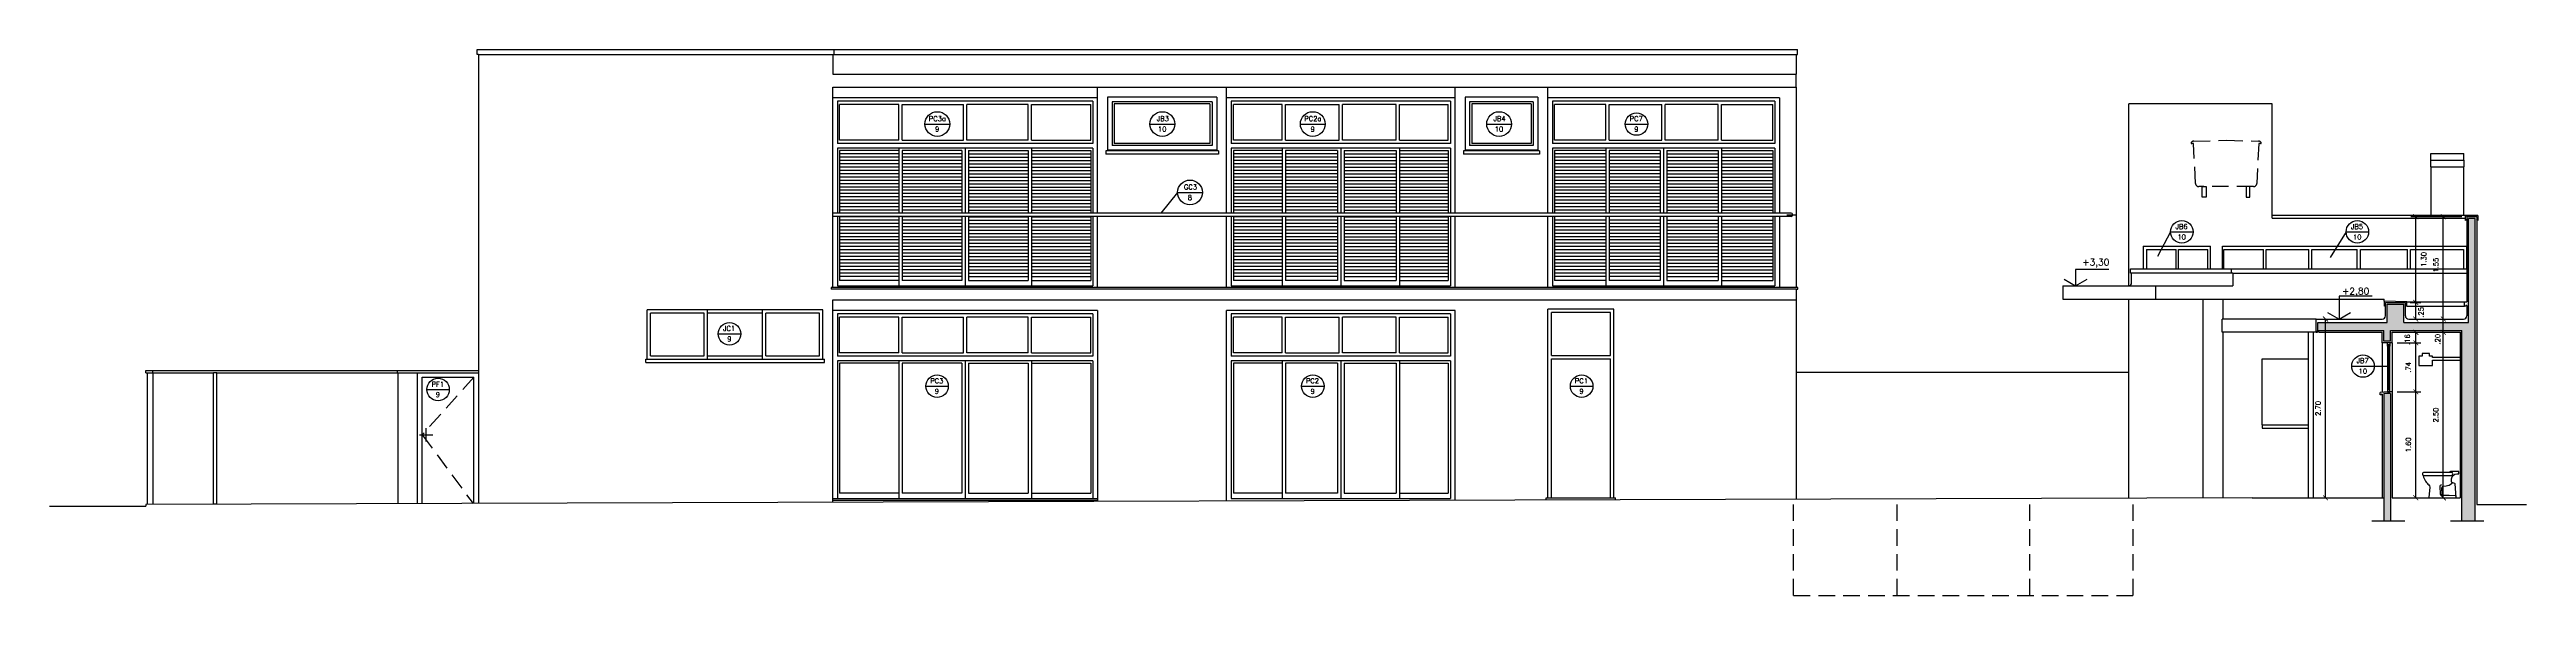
# Model space of a CAD drawing. Header units: millimetres. Extents: x 681.3 to 771.6, y 146.7 to 157.9.
# Drawn here: x 734.21 to 771.62, y 146.7 to 154.94 of the extents above; entities that cross this region are included whole.
import ezdxf

# ---------------------------------------------------------------- set-up
doc = ezdxf.new("R2010")
doc.units = ezdxf.units.MM
doc.linetypes.add('DASHDOT', pattern=[1, 0.5, -0.25, 0, -0.25])
doc.linetypes.add('HIDDEN', pattern=[0.375, 0.25, -0.125])
for name, color, linetype in [('ALV', 5, 'Continuous'), ('CAIX', 2, 'Continuous'), ('CAIXN', 7, 'Continuous'), ('COTAS', 1, 'Continuous'), ('LPROJ', 7, 'HIDDEN'), ('LVISTA01', 8, 'Continuous'), ('LVISTA02', 1, 'Continuous'), ('LVISTA03', 4, 'Continuous'), ('NOTAS', 2, 'Continuous'), ('PEÇAS', 7, 'Continuous'), ('PEÇAS50', 8, 'Continuous'), ('REVEST', 2, 'Continuous'), ('SOLID', 8, 'Continuous')]:
    doc.layers.add(name, color=color, linetype=linetype)
doc.styles.add('60-50', font='romans.shx', dxfattribs={"height": 0.075})
doc.styles.add('80-50', font='romans.shx', dxfattribs={"height": 0.1})
doc.dimstyles.new('50', dxfattribs={"dimtxt": 0.1, "dimasz": 2.5, "dimexe": 1.25, "dimexo": 0.625, "dimgap": 0.075, "dimtad": 1, "dimzin": 0, "dimdsep": 46, "dimtxsty": '60-50', "dimcen": 2.5, "dimclrt": 3, "dimadec": 0, "dimazin": 0, "dimtfac": 1, "dimtmove": 0, "dimatfit": 3, "dimfxl": 1, "dimarcsym": 0})

# ---------------------------------------------------------------- blocks, each defined once
blk = doc.blocks.new('_ARCHTICK')
at = {"color": 0, "linetype": 'ByBlock', "const_width": 0.15}
blk.add_lwpolyline([(-0.5, -0.5), (0.5, 0.5)], dxfattribs=at)
blk = doc.blocks.new('*D12')
at = {"color": 0, "linetype": 'ByBlock'}
for p, q in [((769.673, 149.773), (770.028, 149.773)), ((769.953, 148.173), (769.953, 149.773))]:
    blk.add_line(p, q, dxfattribs=at)
at = {"layer": 'DEFPOINTS', "color": 0, "linetype": 'ByBlock'}
for p in [(769.598, 149.773), (769.953, 149.773), (769.953, 148.173)]:
    blk.add_point(p, dxfattribs=at)
at = {"color": 0, "linetype": 'ByBlock', "xscale": 0.075, "yscale": 0.075, "zscale": 0.075}
for p, rotation in [((769.953, 149.773), 90), ((769.953, 148.173), 270)]:
    blk.add_blockref('_ARCHTICK', p, dxfattribs=dict(at, rotation=rotation))
at = {"color": 3, "linetype": 'ByBlock', "insert": (769.841, 148.973), "char_height": 0.075, "attachment_point": 5, "rotation": 90, "style": '60-50'}
blk.add_mtext('1.60', dxfattribs=at)
blk = doc.blocks.new('*D13')
at = {"color": 0, "linetype": 'ByBlock'}
for p, q in [((769.673, 150.513), (770.028, 150.513)), ((769.953, 149.773), (769.953, 150.513))]:
    blk.add_line(p, q, dxfattribs=at)
at = {"layer": 'DEFPOINTS', "color": 0, "linetype": 'ByBlock'}
for p in [(769.598, 150.513), (769.953, 150.513), (769.598, 149.773)]:
    blk.add_point(p, dxfattribs=at)
at = {"color": 0, "linetype": 'ByBlock', "xscale": 0.075, "yscale": 0.075, "zscale": 0.075}
for p, rotation in [((769.953, 150.513), 90), ((769.953, 149.773), 270)]:
    blk.add_blockref('_ARCHTICK', p, dxfattribs=dict(at, rotation=rotation))
at = {"color": 3, "linetype": 'ByBlock', "insert": (769.841, 150.143), "char_height": 0.075, "attachment_point": 5, "rotation": 90, "style": '60-50'}
blk.add_mtext('.74', dxfattribs=at)
blk = doc.blocks.new('*D14')
at = {"color": 0, "linetype": 'ByBlock'}
blk.add_line((769.953, 150.513), (769.953, 150.673), dxfattribs=at)
at = {"layer": 'DEFPOINTS', "color": 0, "linetype": 'ByBlock'}
for p in [(769.598, 150.513), (769.953, 150.673), (769.953, 150.673)]:
    blk.add_point(p, dxfattribs=at)
at = {"color": 0, "linetype": 'ByBlock', "xscale": 0.075, "yscale": 0.075, "zscale": 0.075}
for p, rotation in [((769.953, 150.673), 90), ((769.953, 150.513), 270)]:
    blk.add_blockref('_ARCHTICK', p, dxfattribs=dict(at, rotation=rotation))
at = {"color": 3, "linetype": 'ByBlock', "insert": (769.826, 150.563), "char_height": 0.075, "attachment_point": 5, "rotation": 90, "style": '60-50'}
blk.add_mtext('.16', dxfattribs=at)
blk = doc.blocks.new('*D15')
at = {"color": 0, "linetype": 'ByBlock'}
for p, q in [((769.871, 151.123), (770.028, 151.123)), ((769.953, 150.873), (769.953, 151.123))]:
    blk.add_line(p, q, dxfattribs=at)
at = {"layer": 'DEFPOINTS', "color": 0, "linetype": 'ByBlock'}
for p in [(769.796, 151.123), (769.953, 151.123), (769.953, 150.873)]:
    blk.add_point(p, dxfattribs=at)
at = {"color": 0, "linetype": 'ByBlock', "xscale": 0.075, "yscale": 0.075, "zscale": 0.075}
for p, rotation in [((769.953, 151.123), 90), ((769.953, 150.873), 270)]:
    blk.add_blockref('_ARCHTICK', p, dxfattribs=dict(at, rotation=rotation))
at = {"color": 3, "linetype": 'ByBlock', "insert": (770.032, 150.974), "char_height": 0.075, "attachment_point": 5, "rotation": 90, "style": '60-50'}
blk.add_mtext('.25', dxfattribs=at)
blk = doc.blocks.new('*D16')
at = {"color": 0, "linetype": 'ByBlock'}
for p, q in [((770.648, 152.418), (769.878, 152.418)), ((769.953, 151.123), (769.953, 152.418))]:
    blk.add_line(p, q, dxfattribs=at)
at = {"layer": 'DEFPOINTS', "color": 0, "linetype": 'ByBlock'}
for p in [(769.953, 152.418), (770.723, 152.418), (769.796, 151.123)]:
    blk.add_point(p, dxfattribs=at)
at = {"color": 0, "linetype": 'ByBlock', "xscale": 0.075, "yscale": 0.075, "zscale": 0.075}
for p, rotation in [((769.953, 152.418), 90), ((769.953, 151.123), 270)]:
    blk.add_blockref('_ARCHTICK', p, dxfattribs=dict(at, rotation=rotation))
at = {"color": 3, "linetype": 'ByBlock', "insert": (770.074, 151.773), "char_height": 0.075, "attachment_point": 5, "rotation": 90, "style": '60-50'}
blk.add_mtext('1.30', dxfattribs=at)
blk = doc.blocks.new('*D17')
at = {"color": 0, "linetype": 'ByBlock'}
blk.add_line((770.369, 148.173), (770.369, 150.673), dxfattribs=at)
at = {"layer": 'DEFPOINTS', "color": 0, "linetype": 'ByBlock'}
for p in [(770.369, 150.673), (770.369, 150.673), (770.369, 148.173)]:
    blk.add_point(p, dxfattribs=at)
at = {"color": 0, "linetype": 'ByBlock', "xscale": 0.075, "yscale": 0.075, "zscale": 0.075}
for p, rotation in [((770.369, 150.673), 90), ((770.369, 148.173), 270)]:
    blk.add_blockref('_ARCHTICK', p, dxfattribs=dict(at, rotation=rotation))
at = {"color": 3, "linetype": 'ByBlock', "insert": (770.256, 149.423), "char_height": 0.075, "attachment_point": 5, "rotation": 90, "style": '60-50'}
blk.add_mtext('2.50', dxfattribs=at)
blk = doc.blocks.new('*D18')
at = {"color": 0, "linetype": 'ByBlock'}
for p, q in [((770.648, 152.418), (770.294, 152.418)), ((770.369, 150.873), (770.369, 152.418))]:
    blk.add_line(p, q, dxfattribs=at)
at = {"layer": 'DEFPOINTS', "color": 0, "linetype": 'ByBlock'}
for p in [(770.369, 152.418), (770.723, 152.418), (770.369, 150.873)]:
    blk.add_point(p, dxfattribs=at)
at = {"color": 0, "linetype": 'ByBlock', "xscale": 0.075, "yscale": 0.075, "zscale": 0.075}
for p, rotation in [((770.369, 152.418), 90), ((770.369, 150.873), 270)]:
    blk.add_blockref('_ARCHTICK', p, dxfattribs=dict(at, rotation=rotation))
at = {"color": 3, "linetype": 'ByBlock', "insert": (770.256, 151.687), "char_height": 0.075, "attachment_point": 5, "rotation": 90, "style": '60-50'}
blk.add_mtext('1.55', dxfattribs=at)
blk = doc.blocks.new('*D19')
at = {"color": 0, "linetype": 'ByBlock'}
blk.add_line((770.369, 150.673), (770.369, 150.873), dxfattribs=at)
at = {"layer": 'DEFPOINTS', "color": 0, "linetype": 'ByBlock'}
for p in [(770.369, 150.873), (770.369, 150.873), (770.369, 150.673)]:
    blk.add_point(p, dxfattribs=at)
at = {"color": 0, "linetype": 'ByBlock', "xscale": 0.075, "yscale": 0.075, "zscale": 0.075}
for p, rotation in [((770.369, 150.873), 90), ((770.369, 150.673), 270)]:
    blk.add_blockref('_ARCHTICK', p, dxfattribs=dict(at, rotation=rotation))
at = {"color": 3, "linetype": 'ByBlock', "insert": (770.284, 150.568), "char_height": 0.075, "attachment_point": 5, "rotation": 90, "style": '60-50'}
blk.add_mtext('.20', dxfattribs=at)
blk = doc.blocks.new('*D20')
at = {"color": 0, "linetype": 'ByBlock'}
blk.add_line((768.59, 148.173), (768.59, 150.873), dxfattribs=at)
at = {"layer": 'DEFPOINTS', "color": 0, "linetype": 'ByBlock'}
for p in [(768.59, 150.873), (768.59, 150.873), (768.59, 148.173)]:
    blk.add_point(p, dxfattribs=at)
at = {"color": 0, "linetype": 'ByBlock', "xscale": 0.075, "yscale": 0.075, "zscale": 0.075}
for p, rotation in [((768.59, 150.873), 90), ((768.59, 148.173), 270)]:
    blk.add_blockref('_ARCHTICK', p, dxfattribs=dict(at, rotation=rotation))
at = {"color": 3, "linetype": 'ByBlock', "insert": (768.478, 149.523), "char_height": 0.075, "attachment_point": 5, "rotation": 90, "style": '60-50'}
blk.add_mtext('2.70', dxfattribs=at)

msp = doc.modelspace()

# ---------------------------------------------------------------- hatches: boundary and pattern name
at = {"layer": 'SOLID'}
h = msp.add_hatch(color=256, dxfattribs=at)
h.paths.add_polyline_path([(770.848, 152.393), (770.748, 152.393), (770.748, 150.823), (769.771, 150.823), (769.771, 151.098), (769.521, 151.098), (769.521, 150.823), (768.476, 150.823), (768.476, 150.698), (769.473, 150.698), (769.473, 150.538), (769.573, 150.538), (769.573, 150.698), (770.648, 150.698), (770.648, 147.823), (770.848, 147.823)])
h.paths.add_polyline_path([(769.573, 149.748), (769.473, 149.748), (769.473, 147.823), (769.573, 147.823)], flags=17)

# ---------------------------------------------------------------- linework, layer by layer
at = {"layer": 'ALV'}
for p, q in [((770.748, 150.823), (770.748, 152.393)), ((770.848, 152.393), (770.748, 152.393)), ((770.848, 147.823), (770.848, 152.393)), ((768.476, 150.823), (769.521, 150.823)), ((768.476, 150.698), (768.476, 150.823)), ((769.521, 150.823), (769.521, 151.098)), ((769.521, 151.098), (769.771, 151.098)), ((769.771, 150.823), (769.771, 151.098)), ((769.771, 150.823), (770.748, 150.823)), ((768.476, 150.698), (769.473, 150.698)), ((769.473, 150.538), (769.473, 150.698)), ((769.573, 150.538), (769.473, 150.538)), ((769.573, 150.698), (770.648, 150.698)), ((769.573, 150.538), (769.573, 150.698)), ((770.648, 147.823), (770.648, 150.698)), ((769.573, 149.748), (769.473, 149.748)), ((769.473, 149.748), (769.473, 147.823)), ((769.573, 149.748), (769.573, 147.823))]:
    msp.add_line(p, q, dxfattribs=at)
at = {"layer": 'CAIX'}
for p, q in [((769.525, 150.463), (769.525, 150.513)), ((769.535, 150.463), (769.525, 150.463)), ((769.535, 150.483), (769.535, 150.463)), ((769.55, 150.483), (769.535, 150.483)), ((769.535, 150.463), (769.535, 149.823)), ((769.55, 150.463), (769.55, 150.483)), ((769.55, 150.463), (769.55, 149.823)), ((769.56, 150.463), (769.55, 150.463)), ((769.56, 150.513), (769.56, 150.463)), ((736.693, 148.083), (736.693, 150.063)), ((736.743, 150.063), (736.693, 150.063)), ((736.743, 148.083), (736.743, 150.063)), ((736.693, 148.083), (736.743, 148.083))]:
    msp.add_line(p, q, dxfattribs=at)
for points in [[(770.723, 152.383), (770.703, 152.363), (770.703, 152.428), (770.893, 152.438), (770.893, 152.363), (770.873, 152.383)], [(769.796, 151.088), (769.816, 151.068), (769.816, 151.133), (769.476, 151.143), (769.476, 151.068), (769.496, 151.088)]]:
    msp.add_lwpolyline(points, dxfattribs=at)
msp.add_lwpolyline([(769.535, 149.803), (769.535, 149.823), (769.525, 149.823), (769.525, 149.773), (769.56, 149.773), (769.56, 149.823), (769.55, 149.823), (769.55, 149.803)], close=True, dxfattribs=at)
at = {"layer": 'CAIXN', "color": 8, "ltscale": 0.5}
for p, q in [((747.436, 153.818), (747.81, 153.818)), ((750.834, 153.818), (751.208, 153.818)), ((753.107, 153.818), (753.481, 153.818)), ((755.921, 153.818), (756.295, 153.818)), ((758.013, 153.818), (758.353, 153.818)), ((751.252, 152.785), (750.998, 152.473)), ((751.252, 152.785), (751.626, 152.785)), ((766.249, 152.189), (766.05, 151.819)), ((766.249, 152.189), (766.589, 152.189)), ((768.901, 152.189), (768.658, 151.805)), ((768.901, 152.189), (769.241, 152.189)), ((744.313, 150.65), (744.653, 150.65)), ((768.986, 150.163), (769.535, 150.163)), ((739.912, 149.809), (740.252, 149.809)), ((747.449, 149.859), (747.789, 149.859)), ((753.124, 149.859), (753.464, 149.859)), ((757.185, 149.859), (757.525, 149.859))]:
    msp.add_line(p, q, dxfattribs=at)
for centre, radius in [((747.623, 153.818), 0.187), ((751.021, 153.818), 0.187), ((753.294, 153.818), 0.187), ((756.108, 153.818), 0.187), ((758.183, 153.818), 0.17), ((751.439, 152.785), 0.187), ((766.419, 152.189), 0.17), ((769.071, 152.189), 0.17), ((744.483, 150.65), 0.17), ((747.619, 149.859), 0.17), ((753.294, 149.859), 0.17), ((757.355, 149.859), 0.17), ((769.156, 150.163), 0.17), ((740.082, 149.809), 0.17)]:
    msp.add_circle(centre, radius, dxfattribs=at)
at = {"layer": 'LPROJ'}
for p, q in [((740.623, 149.993), (739.843, 149.123)), ((739.843, 149.123), (740.611, 148.089)), ((760.557, 146.698), (760.557, 148.152)), ((762.122, 146.698), (762.122, 148.156)), ((764.122, 146.698), (764.122, 148.163)), ((765.686, 146.698), (765.686, 148.168)), ((760.557, 146.698), (765.686, 146.698))]:
    msp.add_line(p, q, dxfattribs=at)
msp.add_lwpolyline([(767.579, 153.559, -0.191457), (767.613, 153.545), (767.617, 153.54, -0.668179), (767.61, 153.523), (767.582, 153.523), (767.552, 152.921, -0.399656), (767.502, 152.873), (766.677, 152.873, -0.399656), (766.627, 152.921), (766.597, 153.523), (766.569, 153.523, -0.668179), (766.562, 153.54), (766.566, 153.545, -0.191457), (766.6, 153.559), (767.088, 153.573, -0.014365), (767.091, 153.573)], format="xyb", close=True, dxfattribs=at)
for points in [[(766.729, 152.873), (766.789, 152.873), (766.789, 152.713), (766.729, 152.713)], [(767.389, 152.873), (767.389, 152.713), (767.449, 152.713), (767.449, 152.873)]]:
    msp.add_lwpolyline(points, close=True, dxfattribs=at)
at = {"layer": 'LVISTA01'}
for p, q in [((750.043, 154.213), (746.043, 154.213)), ((746.113, 154.163), (746.113, 153.523)), ((749.973, 154.163), (746.113, 154.163)), ((749.973, 154.163), (749.973, 153.523)), ((750.263, 154.153), (750.263, 153.493)), ((751.772, 154.153), (750.263, 154.153)), ((751.772, 154.153), (751.772, 153.493)), ((755.443, 154.213), (751.993, 154.213)), ((752.063, 154.163), (752.063, 153.523)), ((755.373, 154.163), (752.063, 154.163)), ((755.373, 154.163), (755.373, 153.523)), ((755.663, 154.153), (755.663, 153.493)), ((756.622, 154.153), (755.663, 154.153)), ((756.622, 154.153), (756.622, 153.493)), ((760.343, 154.213), (756.843, 154.213)), ((756.913, 154.163), (756.913, 153.523)), ((760.273, 154.163), (756.913, 154.163)), ((760.273, 154.163), (760.273, 153.523)), ((760.343, 154.213), (760.343, 152.473)), ((747.043, 154.113), (746.145, 154.113)), ((746.145, 153.573), (746.145, 154.113)), ((747.043, 153.573), (747.043, 154.113)), ((747.093, 153.573), (747.093, 154.113)), ((747.093, 154.113), (748.018, 154.113)), ((748.018, 153.573), (748.018, 154.113)), ((748.993, 154.113), (748.068, 154.113)), ((748.068, 153.573), (748.068, 154.113)), ((748.993, 153.573), (748.993, 154.113)), ((749.043, 154.113), (749.94, 154.113)), ((749.043, 153.573), (749.043, 154.113)), ((749.94, 153.573), (749.94, 154.113)), ((750.295, 154.121), (750.295, 153.526)), ((751.74, 154.121), (750.295, 154.121)), ((751.74, 154.121), (751.74, 153.526)), ((752.83, 154.113), (752.095, 154.113)), ((752.095, 153.573), (752.095, 154.113)), ((752.83, 153.573), (752.83, 154.113)), ((752.88, 153.573), (752.88, 154.113)), ((752.88, 154.113), (753.693, 154.113)), ((753.693, 153.573), (753.693, 154.113)), ((754.555, 154.113), (753.743, 154.113)), ((753.743, 153.573), (753.743, 154.113)), ((754.555, 153.573), (754.555, 154.113)), ((754.605, 154.113), (755.34, 154.113)), ((754.605, 153.573), (754.605, 154.113)), ((755.34, 153.573), (755.34, 154.113)), ((755.695, 154.121), (755.695, 153.526)), ((756.59, 154.121), (755.695, 154.121)), ((756.59, 154.121), (756.59, 153.526)), ((757.718, 154.113), (756.945, 154.113)), ((756.945, 153.573), (756.945, 154.113)), ((757.718, 153.573), (757.718, 154.113)), ((757.768, 153.573), (757.768, 154.113)), ((757.768, 154.113), (758.568, 154.113)), ((758.568, 153.573), (758.568, 154.113)), ((759.418, 154.113), (758.618, 154.113)), ((758.618, 153.573), (758.618, 154.113)), ((759.418, 153.573), (759.418, 154.113)), ((759.468, 154.113), (760.24, 154.113)), ((759.468, 153.573), (759.468, 154.113)), ((760.24, 153.573), (760.24, 154.113)), ((749.973, 153.523), (746.113, 153.523)), ((749.973, 153.453), (746.113, 153.453)), ((746.113, 153.453), (746.113, 152.473)), ((747.043, 153.573), (746.145, 153.573)), ((746.145, 153.417), (746.145, 152.473)), ((747.043, 153.417), (746.145, 153.417)), ((747.043, 153.453), (747.043, 152.473)), ((747.093, 153.573), (748.018, 153.573)), ((747.993, 153.417), (747.093, 153.417)), ((747.093, 153.417), (747.093, 152.473)), ((747.993, 153.417), (747.993, 152.473)), ((748.043, 153.453), (748.043, 152.473)), ((748.993, 153.573), (748.068, 153.573)), ((748.093, 153.417), (748.993, 153.417)), ((748.093, 153.417), (748.093, 152.473)), ((748.993, 153.417), (748.993, 152.473)), ((749.043, 153.573), (749.94, 153.573)), ((749.043, 153.453), (749.043, 152.473)), ((749.043, 153.417), (749.94, 153.417)), ((749.94, 153.417), (749.94, 152.473)), ((749.973, 153.453), (749.973, 152.473)), ((751.772, 153.493), (750.263, 153.493)), ((751.74, 153.526), (750.295, 153.526)), ((755.373, 153.523), (752.063, 153.523)), ((755.373, 153.453), (752.063, 153.453)), ((752.063, 153.453), (752.063, 152.473)), ((752.83, 153.573), (752.095, 153.573)), ((752.095, 153.417), (752.095, 152.473)), ((752.83, 153.417), (752.095, 153.417)), ((752.83, 153.453), (752.83, 152.473)), ((752.88, 153.573), (753.693, 153.573)), ((753.668, 153.417), (752.88, 153.417)), ((752.88, 153.417), (752.88, 152.473)), ((753.668, 153.417), (753.668, 152.473)), ((753.718, 153.453), (753.718, 152.473)), ((754.555, 153.573), (753.743, 153.573)), ((753.768, 153.417), (754.555, 153.417)), ((753.768, 153.417), (753.768, 152.473)), ((754.555, 153.417), (754.555, 152.473)), ((754.605, 153.573), (755.34, 153.573)), ((754.605, 153.453), (754.605, 152.473)), ((754.605, 153.417), (755.34, 153.417)), ((755.34, 153.417), (755.34, 152.473)), ((755.373, 153.453), (755.373, 152.473)), ((756.622, 153.493), (755.663, 153.493)), ((756.59, 153.526), (755.695, 153.526)), ((760.273, 153.523), (756.913, 153.523)), ((760.273, 153.453), (756.913, 153.453)), ((756.913, 153.453), (756.913, 152.473)), ((757.718, 153.573), (756.945, 153.573)), ((756.945, 153.417), (756.945, 152.473)), ((757.718, 153.417), (756.945, 153.417)), ((757.718, 153.453), (757.718, 152.473)), ((757.768, 153.573), (758.568, 153.573)), ((758.543, 153.417), (757.768, 153.417)), ((757.768, 153.417), (757.768, 152.473)), ((758.543, 153.417), (758.543, 152.473)), ((758.593, 153.453), (758.593, 152.473)), ((759.418, 153.573), (758.618, 153.573)), ((758.643, 153.417), (759.418, 153.417)), ((758.643, 153.417), (758.643, 152.473)), ((759.418, 153.417), (759.418, 152.473)), ((759.468, 153.573), (760.24, 153.573)), ((759.468, 153.453), (759.468, 152.473)), ((759.468, 153.417), (760.24, 153.417)), ((760.24, 153.417), (760.24, 152.473)), ((760.273, 153.453), (760.273, 152.473)), ((747.043, 153.367), (746.145, 153.367)), ((747.043, 153.317), (746.145, 153.317)), ((747.043, 153.267), (746.145, 153.267)), ((747.043, 153.217), (746.145, 153.217)), ((747.043, 153.167), (746.145, 153.167)), ((747.043, 153.117), (746.145, 153.117)), ((747.043, 153.067), (746.145, 153.067)), ((747.043, 153.017), (746.145, 153.017)), ((747.993, 153.367), (747.093, 153.367)), ((747.993, 153.317), (747.093, 153.317)), ((747.993, 153.267), (747.093, 153.267)), ((747.993, 153.217), (747.093, 153.217)), ((747.993, 153.167), (747.093, 153.167)), ((747.993, 153.117), (747.093, 153.117)), ((747.993, 153.067), (747.093, 153.067)), ((747.993, 153.017), (747.093, 153.017)), ((748.093, 153.367), (748.993, 153.367)), ((748.093, 153.317), (748.993, 153.317)), ((748.093, 153.267), (748.993, 153.267)), ((748.093, 153.217), (748.993, 153.217)), ((748.093, 153.167), (748.993, 153.167)), ((748.093, 153.117), (748.993, 153.117)), ((748.093, 153.067), (748.993, 153.067)), ((748.093, 153.017), (748.993, 153.017)), ((749.043, 153.367), (749.94, 153.367)), ((749.043, 153.317), (749.94, 153.317)), ((749.043, 153.267), (749.94, 153.267)), ((749.043, 153.217), (749.94, 153.217)), ((749.043, 153.167), (749.94, 153.167)), ((749.043, 153.117), (749.94, 153.117)), ((749.043, 153.067), (749.94, 153.067)), ((749.043, 153.017), (749.94, 153.017)), ((752.83, 153.367), (752.095, 153.367)), ((752.83, 153.317), (752.095, 153.317)), ((752.83, 153.267), (752.095, 153.267)), ((752.83, 153.217), (752.095, 153.217)), ((752.83, 153.167), (752.095, 153.167)), ((752.83, 153.117), (752.095, 153.117)), ((752.83, 153.067), (752.095, 153.067)), ((752.83, 153.017), (752.095, 153.017)), ((753.668, 153.367), (752.88, 153.367)), ((753.668, 153.317), (752.88, 153.317)), ((753.668, 153.267), (752.88, 153.267)), ((753.668, 153.217), (752.88, 153.217)), ((753.668, 153.167), (752.88, 153.167)), ((753.668, 153.117), (752.88, 153.117)), ((753.668, 153.067), (752.88, 153.067)), ((753.668, 153.017), (752.88, 153.017)), ((753.768, 153.367), (754.555, 153.367)), ((753.768, 153.317), (754.555, 153.317)), ((753.768, 153.267), (754.555, 153.267)), ((753.768, 153.217), (754.555, 153.217)), ((753.768, 153.167), (754.555, 153.167)), ((753.768, 153.117), (754.555, 153.117)), ((753.768, 153.067), (754.555, 153.067)), ((753.768, 153.017), (754.555, 153.017)), ((754.605, 153.367), (755.34, 153.367)), ((754.605, 153.317), (755.34, 153.317)), ((754.605, 153.267), (755.34, 153.267)), ((754.605, 153.217), (755.34, 153.217)), ((754.605, 153.167), (755.34, 153.167)), ((754.605, 153.117), (755.34, 153.117)), ((754.605, 153.067), (755.34, 153.067)), ((754.605, 153.017), (755.34, 153.017)), ((757.718, 153.367), (756.945, 153.367)), ((757.718, 153.317), (756.945, 153.317)), ((757.718, 153.267), (756.945, 153.267)), ((757.718, 153.217), (756.945, 153.217)), ((757.718, 153.167), (756.945, 153.167)), ((757.718, 153.117), (756.945, 153.117)), ((757.718, 153.067), (756.945, 153.067)), ((757.718, 153.017), (756.945, 153.017)), ((758.543, 153.367), (757.768, 153.367)), ((758.543, 153.317), (757.768, 153.317)), ((758.543, 153.267), (757.768, 153.267)), ((758.543, 153.217), (757.768, 153.217)), ((758.543, 153.167), (757.768, 153.167)), ((758.543, 153.117), (757.768, 153.117)), ((758.543, 153.067), (757.768, 153.067)), ((758.543, 153.017), (757.768, 153.017)), ((758.643, 153.367), (759.418, 153.367)), ((758.643, 153.317), (759.418, 153.317)), ((758.643, 153.267), (759.418, 153.267)), ((758.643, 153.217), (759.418, 153.217)), ((758.643, 153.167), (759.418, 153.167)), ((758.643, 153.117), (759.418, 153.117)), ((758.643, 153.067), (759.418, 153.067)), ((758.643, 153.017), (759.418, 153.017)), ((759.468, 153.367), (760.24, 153.367)), ((759.468, 153.317), (760.24, 153.317)), ((759.468, 153.267), (760.24, 153.267)), ((759.468, 153.217), (760.24, 153.217)), ((759.468, 153.167), (760.24, 153.167)), ((759.468, 153.117), (760.24, 153.117)), ((759.468, 153.067), (760.24, 153.067)), ((759.468, 153.017), (760.24, 153.017)), ((747.043, 152.967), (746.145, 152.967)), ((747.043, 152.917), (746.145, 152.917)), ((747.043, 152.867), (746.145, 152.867)), ((747.043, 152.817), (746.145, 152.817)), ((747.043, 152.767), (746.145, 152.767)), ((747.043, 152.717), (746.145, 152.717)), ((747.043, 152.667), (746.145, 152.667)), ((747.993, 152.967), (747.093, 152.967)), ((747.993, 152.917), (747.093, 152.917)), ((747.993, 152.867), (747.093, 152.867)), ((747.993, 152.817), (747.093, 152.817)), ((747.993, 152.767), (747.093, 152.767)), ((747.993, 152.717), (747.093, 152.717)), ((747.993, 152.667), (747.093, 152.667)), ((748.093, 152.967), (748.993, 152.967)), ((748.093, 152.917), (748.993, 152.917)), ((748.093, 152.867), (748.993, 152.867)), ((748.093, 152.817), (748.993, 152.817)), ((748.093, 152.767), (748.993, 152.767)), ((748.093, 152.717), (748.993, 152.717)), ((748.093, 152.667), (748.993, 152.667)), ((749.043, 152.967), (749.94, 152.967)), ((749.043, 152.917), (749.94, 152.917)), ((749.043, 152.867), (749.94, 152.867)), ((749.043, 152.817), (749.94, 152.817)), ((749.043, 152.767), (749.94, 152.767)), ((749.043, 152.717), (749.94, 152.717)), ((749.043, 152.667), (749.94, 152.667)), ((752.83, 152.967), (752.095, 152.967)), ((752.83, 152.917), (752.095, 152.917)), ((752.83, 152.867), (752.095, 152.867)), ((752.83, 152.817), (752.095, 152.817)), ((752.83, 152.767), (752.095, 152.767)), ((752.83, 152.717), (752.095, 152.717)), ((752.83, 152.667), (752.095, 152.667)), ((753.668, 152.967), (752.88, 152.967)), ((753.668, 152.917), (752.88, 152.917)), ((753.668, 152.867), (752.88, 152.867)), ((753.668, 152.817), (752.88, 152.817)), ((753.668, 152.767), (752.88, 152.767)), ((753.668, 152.717), (752.88, 152.717)), ((753.668, 152.667), (752.88, 152.667)), ((753.768, 152.967), (754.555, 152.967)), ((753.768, 152.917), (754.555, 152.917)), ((753.768, 152.867), (754.555, 152.867)), ((753.768, 152.817), (754.555, 152.817)), ((753.768, 152.767), (754.555, 152.767)), ((753.768, 152.717), (754.555, 152.717)), ((753.768, 152.667), (754.555, 152.667)), ((754.605, 152.967), (755.34, 152.967)), ((754.605, 152.917), (755.34, 152.917)), ((754.605, 152.867), (755.34, 152.867)), ((754.605, 152.817), (755.34, 152.817)), ((754.605, 152.767), (755.34, 152.767)), ((754.605, 152.717), (755.34, 152.717)), ((754.605, 152.667), (755.34, 152.667)), ((757.718, 152.967), (756.945, 152.967)), ((757.718, 152.917), (756.945, 152.917)), ((757.718, 152.867), (756.945, 152.867)), ((757.718, 152.817), (756.945, 152.817)), ((757.718, 152.767), (756.945, 152.767)), ((757.718, 152.717), (756.945, 152.717)), ((757.718, 152.667), (756.945, 152.667)), ((758.543, 152.967), (757.768, 152.967)), ((758.543, 152.917), (757.768, 152.917)), ((758.543, 152.867), (757.768, 152.867)), ((758.543, 152.817), (757.768, 152.817)), ((758.543, 152.767), (757.768, 152.767)), ((758.543, 152.717), (757.768, 152.717)), ((758.543, 152.667), (757.768, 152.667)), ((758.643, 152.967), (759.418, 152.967)), ((758.643, 152.917), (759.418, 152.917)), ((758.643, 152.867), (759.418, 152.867)), ((758.643, 152.817), (759.418, 152.817)), ((758.643, 152.767), (759.418, 152.767)), ((758.643, 152.717), (759.418, 152.717)), ((758.643, 152.667), (759.418, 152.667)), ((759.468, 152.967), (760.24, 152.967)), ((759.468, 152.917), (760.24, 152.917)), ((759.468, 152.867), (760.24, 152.867)), ((759.468, 152.817), (760.24, 152.817)), ((759.468, 152.767), (760.24, 152.767)), ((759.468, 152.717), (760.24, 152.717)), ((759.468, 152.667), (760.24, 152.667)), ((746.113, 152.423), (746.113, 151.373)), ((747.043, 152.617), (746.145, 152.617)), ((747.043, 152.567), (746.145, 152.567)), ((747.043, 152.517), (746.145, 152.517)), ((746.145, 152.423), (746.145, 151.453)), ((747.043, 152.417), (746.145, 152.417)), ((747.043, 152.367), (746.145, 152.367)), ((747.043, 152.317), (746.145, 152.317)), ((747.043, 152.267), (746.145, 152.267)), ((747.043, 152.423), (747.043, 151.373)), ((747.993, 152.617), (747.093, 152.617)), ((747.993, 152.567), (747.093, 152.567)), ((747.993, 152.517), (747.093, 152.517)), ((747.093, 152.423), (747.093, 151.453)), ((747.993, 152.417), (747.093, 152.417)), ((747.993, 152.367), (747.093, 152.367)), ((747.993, 152.317), (747.093, 152.317)), ((747.993, 152.267), (747.093, 152.267)), ((747.993, 152.423), (747.993, 151.453)), ((748.043, 152.423), (748.043, 151.373)), ((748.093, 152.617), (748.993, 152.617)), ((748.093, 152.567), (748.993, 152.567)), ((748.093, 152.517), (748.993, 152.517)), ((748.093, 152.423), (748.093, 151.453)), ((748.093, 152.417), (748.993, 152.417)), ((748.093, 152.367), (748.993, 152.367)), ((748.093, 152.317), (748.993, 152.317)), ((748.093, 152.267), (748.993, 152.267)), ((748.993, 152.423), (748.993, 151.453)), ((749.043, 152.617), (749.94, 152.617)), ((749.043, 152.567), (749.94, 152.567)), ((749.043, 152.517), (749.94, 152.517)), ((749.043, 152.423), (749.043, 151.373)), ((749.043, 152.417), (749.94, 152.417)), ((749.043, 152.367), (749.94, 152.367)), ((749.043, 152.317), (749.94, 152.317)), ((749.043, 152.267), (749.94, 152.267)), ((749.94, 152.423), (749.94, 151.453)), ((749.973, 152.423), (749.973, 151.373)), ((752.063, 152.423), (752.063, 151.373)), ((752.83, 152.617), (752.095, 152.617)), ((752.83, 152.567), (752.095, 152.567)), ((752.83, 152.517), (752.095, 152.517)), ((752.095, 152.423), (752.095, 151.453)), ((752.83, 152.417), (752.095, 152.417)), ((752.83, 152.367), (752.095, 152.367)), ((752.83, 152.317), (752.095, 152.317)), ((752.83, 152.267), (752.095, 152.267)), ((752.83, 152.423), (752.83, 151.373)), ((753.668, 152.617), (752.88, 152.617)), ((753.668, 152.567), (752.88, 152.567)), ((753.668, 152.517), (752.88, 152.517)), ((752.88, 152.423), (752.88, 151.453)), ((753.668, 152.417), (752.88, 152.417)), ((753.668, 152.367), (752.88, 152.367)), ((753.668, 152.317), (752.88, 152.317)), ((753.668, 152.267), (752.88, 152.267)), ((753.668, 152.423), (753.668, 151.453)), ((753.718, 152.423), (753.718, 151.373)), ((753.768, 152.617), (754.555, 152.617)), ((753.768, 152.567), (754.555, 152.567)), ((753.768, 152.517), (754.555, 152.517)), ((753.768, 152.423), (753.768, 151.453)), ((753.768, 152.417), (754.555, 152.417)), ((753.768, 152.367), (754.555, 152.367)), ((753.768, 152.317), (754.555, 152.317)), ((753.768, 152.267), (754.555, 152.267)), ((754.555, 152.423), (754.555, 151.453)), ((754.605, 152.617), (755.34, 152.617)), ((754.605, 152.567), (755.34, 152.567)), ((754.605, 152.517), (755.34, 152.517)), ((754.605, 152.423), (754.605, 151.373)), ((754.605, 152.417), (755.34, 152.417)), ((754.605, 152.367), (755.34, 152.367)), ((754.605, 152.317), (755.34, 152.317)), ((754.605, 152.267), (755.34, 152.267)), ((755.34, 152.423), (755.34, 151.453)), ((755.373, 152.423), (755.373, 151.373)), ((756.913, 152.423), (756.913, 151.373)), ((757.718, 152.617), (756.945, 152.617)), ((757.718, 152.567), (756.945, 152.567)), ((757.718, 152.517), (756.945, 152.517)), ((756.945, 152.423), (756.945, 151.453)), ((757.718, 152.367), (756.945, 152.367)), ((757.718, 152.317), (756.945, 152.317)), ((757.718, 152.267), (756.945, 152.267)), ((757.718, 152.423), (757.718, 151.373)), ((758.543, 152.617), (757.768, 152.617)), ((758.543, 152.567), (757.768, 152.567)), ((758.543, 152.517), (757.768, 152.517)), ((757.768, 152.423), (757.768, 151.453)), ((758.543, 152.367), (757.768, 152.367)), ((758.543, 152.317), (757.768, 152.317)), ((758.543, 152.267), (757.768, 152.267)), ((758.543, 152.423), (758.543, 151.453)), ((758.593, 152.423), (758.593, 151.373)), ((758.643, 152.617), (759.418, 152.617)), ((758.643, 152.567), (759.418, 152.567)), ((758.643, 152.517), (759.418, 152.517)), ((758.643, 152.423), (758.643, 151.453)), ((758.643, 152.367), (759.418, 152.367)), ((758.643, 152.317), (759.418, 152.317)), ((758.643, 152.267), (759.418, 152.267)), ((759.418, 152.423), (759.418, 151.453)), ((759.468, 152.617), (760.24, 152.617)), ((759.468, 152.567), (760.24, 152.567)), ((759.468, 152.517), (760.24, 152.517)), ((759.468, 152.423), (759.468, 151.373)), ((759.468, 152.367), (760.24, 152.367)), ((759.468, 152.317), (760.24, 152.317)), ((759.468, 152.267), (760.24, 152.267)), ((760.24, 152.423), (760.24, 151.453)), ((760.273, 152.423), (760.273, 151.373)), ((760.343, 152.423), (760.343, 151.348)), ((747.043, 152.217), (746.145, 152.217)), ((747.043, 152.167), (746.145, 152.167)), ((747.043, 152.117), (746.145, 152.117)), ((747.043, 152.067), (746.145, 152.067)), ((747.043, 152.017), (746.145, 152.017)), ((747.043, 151.967), (746.145, 151.967)), ((747.043, 151.917), (746.145, 151.917)), ((747.993, 152.217), (747.093, 152.217)), ((747.993, 152.167), (747.093, 152.167)), ((747.993, 152.117), (747.093, 152.117)), ((747.993, 152.067), (747.093, 152.067)), ((747.993, 152.017), (747.093, 152.017)), ((747.993, 151.967), (747.093, 151.967)), ((747.993, 151.917), (747.093, 151.917)), ((748.093, 152.217), (748.993, 152.217)), ((748.093, 152.167), (748.993, 152.167)), ((748.093, 152.117), (748.993, 152.117)), ((748.093, 152.067), (748.993, 152.067)), ((748.093, 152.017), (748.993, 152.017)), ((748.093, 151.967), (748.993, 151.967)), ((748.093, 151.917), (748.993, 151.917)), ((749.043, 152.217), (749.94, 152.217)), ((749.043, 152.167), (749.94, 152.167)), ((749.043, 152.117), (749.94, 152.117)), ((749.043, 152.067), (749.94, 152.067)), ((749.043, 152.017), (749.94, 152.017)), ((749.043, 151.967), (749.94, 151.967)), ((749.043, 151.917), (749.94, 151.917)), ((752.83, 152.217), (752.095, 152.217)), ((752.83, 152.167), (752.095, 152.167)), ((752.83, 152.117), (752.095, 152.117)), ((752.83, 152.067), (752.095, 152.067)), ((752.83, 152.017), (752.095, 152.017)), ((752.83, 151.967), (752.095, 151.967)), ((752.83, 151.917), (752.095, 151.917)), ((753.668, 152.217), (752.88, 152.217)), ((753.668, 152.167), (752.88, 152.167)), ((753.668, 152.117), (752.88, 152.117)), ((753.668, 152.067), (752.88, 152.067)), ((753.668, 152.017), (752.88, 152.017)), ((753.668, 151.967), (752.88, 151.967)), ((753.668, 151.917), (752.88, 151.917)), ((753.768, 152.217), (754.555, 152.217)), ((753.768, 152.167), (754.555, 152.167)), ((753.768, 152.117), (754.555, 152.117)), ((753.768, 152.067), (754.555, 152.067)), ((753.768, 152.017), (754.555, 152.017)), ((753.768, 151.967), (754.555, 151.967)), ((753.768, 151.917), (754.555, 151.917)), ((754.605, 152.217), (755.34, 152.217)), ((754.605, 152.167), (755.34, 152.167)), ((754.605, 152.117), (755.34, 152.117)), ((754.605, 152.067), (755.34, 152.067)), ((754.605, 152.017), (755.34, 152.017)), ((754.605, 151.967), (755.34, 151.967)), ((754.605, 151.917), (755.34, 151.917)), ((757.718, 152.217), (756.945, 152.217)), ((757.718, 152.167), (756.945, 152.167)), ((757.718, 152.117), (756.945, 152.117)), ((757.718, 152.067), (756.945, 152.067)), ((757.718, 152.017), (756.945, 152.017)), ((757.718, 151.967), (756.945, 151.967)), ((757.718, 151.917), (756.945, 151.917)), ((758.543, 152.217), (757.768, 152.217)), ((758.543, 152.167), (757.768, 152.167)), ((758.543, 152.117), (757.768, 152.117)), ((758.543, 152.067), (757.768, 152.067)), ((758.543, 152.017), (757.768, 152.017)), ((758.543, 151.967), (757.768, 151.967)), ((758.543, 151.917), (757.768, 151.917)), ((758.643, 152.217), (759.418, 152.217)), ((758.643, 152.167), (759.418, 152.167)), ((758.643, 152.117), (759.418, 152.117)), ((758.643, 152.067), (759.418, 152.067)), ((758.643, 152.017), (759.418, 152.017)), ((758.643, 151.967), (759.418, 151.967)), ((758.643, 151.917), (759.418, 151.917)), ((759.468, 152.217), (760.24, 152.217)), ((759.468, 152.167), (760.24, 152.167)), ((759.468, 152.117), (760.24, 152.117)), ((759.468, 152.067), (760.24, 152.067)), ((759.468, 152.017), (760.24, 152.017)), ((759.468, 151.967), (760.24, 151.967)), ((759.468, 151.917), (760.24, 151.917)), ((747.043, 151.867), (746.145, 151.867)), ((747.043, 151.817), (746.145, 151.817)), ((747.043, 151.767), (746.145, 151.767)), ((747.043, 151.717), (746.145, 151.717)), ((747.043, 151.667), (746.145, 151.667)), ((747.043, 151.617), (746.145, 151.617)), ((747.043, 151.567), (746.145, 151.567)), ((747.043, 151.517), (746.145, 151.517)), ((747.993, 151.867), (747.093, 151.867)), ((747.993, 151.817), (747.093, 151.817)), ((747.993, 151.767), (747.093, 151.767)), ((747.993, 151.717), (747.093, 151.717)), ((747.993, 151.667), (747.093, 151.667)), ((747.993, 151.617), (747.093, 151.617)), ((747.993, 151.567), (747.093, 151.567)), ((747.993, 151.517), (747.093, 151.517)), ((748.093, 151.867), (748.993, 151.867)), ((748.093, 151.817), (748.993, 151.817)), ((748.093, 151.767), (748.993, 151.767)), ((748.093, 151.717), (748.993, 151.717)), ((748.093, 151.667), (748.993, 151.667)), ((748.093, 151.617), (748.993, 151.617)), ((748.093, 151.567), (748.993, 151.567)), ((748.093, 151.517), (748.993, 151.517)), ((749.043, 151.867), (749.94, 151.867)), ((749.043, 151.817), (749.94, 151.817)), ((749.043, 151.767), (749.94, 151.767)), ((749.043, 151.717), (749.94, 151.717)), ((749.043, 151.667), (749.94, 151.667)), ((749.043, 151.617), (749.94, 151.617)), ((749.043, 151.567), (749.94, 151.567)), ((749.043, 151.517), (749.94, 151.517)), ((752.83, 151.867), (752.095, 151.867)), ((752.83, 151.817), (752.095, 151.817)), ((752.83, 151.767), (752.095, 151.767)), ((752.83, 151.717), (752.095, 151.717)), ((752.83, 151.667), (752.095, 151.667)), ((752.83, 151.617), (752.095, 151.617)), ((752.83, 151.567), (752.095, 151.567)), ((752.83, 151.517), (752.095, 151.517)), ((753.668, 151.867), (752.88, 151.867)), ((753.668, 151.817), (752.88, 151.817)), ((753.668, 151.767), (752.88, 151.767)), ((753.668, 151.717), (752.88, 151.717)), ((753.668, 151.667), (752.88, 151.667)), ((753.668, 151.617), (752.88, 151.617)), ((753.668, 151.567), (752.88, 151.567)), ((753.668, 151.517), (752.88, 151.517)), ((753.768, 151.867), (754.555, 151.867)), ((753.768, 151.817), (754.555, 151.817)), ((753.768, 151.767), (754.555, 151.767)), ((753.768, 151.717), (754.555, 151.717)), ((753.768, 151.667), (754.555, 151.667)), ((753.768, 151.617), (754.555, 151.617)), ((753.768, 151.567), (754.555, 151.567)), ((753.768, 151.517), (754.555, 151.517)), ((754.605, 151.867), (755.34, 151.867)), ((754.605, 151.817), (755.34, 151.817)), ((754.605, 151.767), (755.34, 151.767)), ((754.605, 151.717), (755.34, 151.717)), ((754.605, 151.667), (755.34, 151.667)), ((754.605, 151.617), (755.34, 151.617)), ((754.605, 151.567), (755.34, 151.567)), ((754.605, 151.517), (755.34, 151.517)), ((757.718, 151.867), (756.945, 151.867)), ((757.718, 151.817), (756.945, 151.817)), ((757.718, 151.767), (756.945, 151.767)), ((757.718, 151.717), (756.945, 151.717)), ((757.718, 151.667), (756.945, 151.667)), ((757.718, 151.617), (756.945, 151.617)), ((757.718, 151.567), (756.945, 151.567)), ((757.718, 151.517), (756.945, 151.517)), ((758.543, 151.867), (757.768, 151.867)), ((758.543, 151.817), (757.768, 151.817)), ((758.543, 151.767), (757.768, 151.767)), ((758.543, 151.717), (757.768, 151.717)), ((758.543, 151.667), (757.768, 151.667)), ((758.543, 151.617), (757.768, 151.617)), ((758.543, 151.567), (757.768, 151.567)), ((758.543, 151.517), (757.768, 151.517)), ((758.643, 151.867), (759.418, 151.867)), ((758.643, 151.817), (759.418, 151.817)), ((758.643, 151.767), (759.418, 151.767)), ((758.643, 151.717), (759.418, 151.717)), ((758.643, 151.667), (759.418, 151.667)), ((758.643, 151.617), (759.418, 151.617)), ((758.643, 151.567), (759.418, 151.567)), ((758.643, 151.517), (759.418, 151.517)), ((759.468, 151.867), (760.24, 151.867)), ((759.468, 151.817), (760.24, 151.817)), ((759.468, 151.767), (760.24, 151.767)), ((759.468, 151.717), (760.24, 151.717)), ((759.468, 151.667), (760.24, 151.667)), ((759.468, 151.617), (760.24, 151.617)), ((759.468, 151.567), (760.24, 151.567)), ((759.468, 151.517), (760.24, 151.517)), ((746.113, 151.373), (749.973, 151.373)), ((747.043, 151.453), (746.145, 151.453)), ((747.993, 151.453), (747.093, 151.453)), ((748.093, 151.453), (748.993, 151.453)), ((749.043, 151.453), (749.94, 151.453)), ((752.063, 151.373), (755.373, 151.373)), ((752.83, 151.453), (752.095, 151.453)), ((753.668, 151.453), (752.88, 151.453)), ((753.768, 151.453), (754.555, 151.453)), ((754.605, 151.453), (755.34, 151.453)), ((756.913, 151.373), (760.273, 151.373)), ((757.718, 151.453), (756.945, 151.453)), ((758.543, 151.453), (757.768, 151.453)), ((758.643, 151.453), (759.418, 151.453)), ((759.468, 151.453), (760.24, 151.453)), ((766.742, 148.171), (766.742, 151.173)), ((767.042, 150.873), (767.042, 151.173)), ((746.113, 150.953), (746.113, 150.313)), ((749.973, 150.953), (746.113, 150.953)), ((747.043, 150.903), (746.145, 150.903)), ((746.145, 150.363), (746.145, 150.903)), ((747.043, 150.363), (747.043, 150.903)), ((747.093, 150.363), (747.093, 150.903)), ((747.093, 150.903), (748.018, 150.903)), ((748.018, 150.363), (748.018, 150.903)), ((748.993, 150.903), (748.068, 150.903)), ((748.068, 150.363), (748.068, 150.903)), ((748.993, 150.363), (748.993, 150.903)), ((749.043, 150.903), (749.94, 150.903)), ((749.043, 150.363), (749.043, 150.903)), ((749.94, 150.363), (749.94, 150.903)), ((749.973, 150.953), (749.973, 150.313)), ((752.063, 150.953), (752.063, 150.313)), ((755.373, 150.953), (752.063, 150.953)), ((752.83, 150.903), (752.095, 150.903)), ((752.095, 150.363), (752.095, 150.903)), ((752.83, 150.363), (752.83, 150.903)), ((752.88, 150.363), (752.88, 150.903)), ((752.88, 150.903), (753.693, 150.903)), ((753.693, 150.363), (753.693, 150.903)), ((754.555, 150.903), (753.743, 150.903)), ((753.743, 150.363), (753.743, 150.903)), ((754.555, 150.363), (754.555, 150.903)), ((754.605, 150.903), (755.34, 150.903)), ((754.605, 150.363), (754.605, 150.903)), ((755.34, 150.363), (755.34, 150.903)), ((755.373, 150.953), (755.373, 150.313)), ((757.788, 150.973), (756.898, 150.973)), ((756.898, 150.323), (756.898, 150.973)), ((757.788, 150.323), (757.788, 150.973)), ((767.042, 148.172), (767.042, 150.673)), ((768.331, 148.173), (768.331, 150.673)), ((768.41, 148.173), (768.41, 150.673)), ((749.973, 150.313), (746.113, 150.313)), ((749.973, 150.243), (746.113, 150.243)), ((746.113, 150.243), (746.113, 148.163)), ((747.043, 150.363), (746.145, 150.363)), ((746.145, 150.207), (746.145, 148.243)), ((747.043, 150.207), (746.145, 150.207)), ((747.043, 150.243), (747.043, 148.163)), ((747.093, 150.363), (748.018, 150.363)), ((747.993, 150.207), (747.093, 150.207)), ((747.093, 150.207), (747.093, 148.243)), ((747.993, 150.207), (747.993, 148.243)), ((748.043, 150.243), (748.043, 148.163)), ((748.993, 150.363), (748.068, 150.363)), ((748.093, 150.207), (748.993, 150.207)), ((748.093, 150.207), (748.093, 148.243)), ((748.993, 150.207), (748.993, 148.243)), ((749.043, 150.363), (749.94, 150.363)), ((749.043, 150.243), (749.043, 148.163)), ((749.043, 150.207), (749.94, 150.207)), ((749.94, 150.207), (749.94, 148.243)), ((749.973, 150.243), (749.973, 148.163)), ((755.373, 150.313), (752.063, 150.313)), ((755.373, 150.243), (752.063, 150.243)), ((752.063, 150.243), (752.063, 148.163)), ((752.83, 150.363), (752.095, 150.363)), ((752.095, 150.207), (752.095, 148.243)), ((752.83, 150.207), (752.095, 150.207)), ((752.83, 150.243), (752.83, 148.163)), ((752.88, 150.363), (753.693, 150.363)), ((753.668, 150.207), (752.88, 150.207)), ((752.88, 150.207), (752.88, 148.243)), ((753.668, 150.207), (753.668, 148.243)), ((753.718, 150.243), (753.718, 148.163)), ((754.555, 150.363), (753.743, 150.363)), ((753.768, 150.207), (754.555, 150.207)), ((753.768, 150.207), (753.768, 148.243)), ((754.555, 150.207), (754.555, 148.243)), ((754.605, 150.363), (755.34, 150.363)), ((754.605, 150.243), (754.605, 148.163)), ((754.605, 150.207), (755.34, 150.207)), ((755.34, 150.207), (755.34, 148.243)), ((755.373, 150.243), (755.373, 148.163)), ((756.898, 150.323), (757.788, 150.323)), ((756.898, 150.273), (757.788, 150.273)), ((756.898, 148.173), (756.898, 150.273)), ((757.788, 148.173), (757.788, 150.273)), ((760.593, 150.073), (765.62, 150.073)), ((767.634, 150.273), (768.331, 150.273)), ((767.634, 149.273), (767.634, 150.273)), ((767.634, 149.273), (767.634, 149.223)), ((767.634, 149.273), (768.331, 149.273)), ((767.634, 149.223), (768.331, 149.223)), ((747.043, 148.243), (746.145, 148.243)), ((747.993, 148.243), (747.093, 148.243)), ((748.093, 148.243), (748.993, 148.243)), ((749.043, 148.243), (749.94, 148.243)), ((752.83, 148.243), (752.095, 148.243)), ((753.668, 148.243), (752.88, 148.243)), ((753.768, 148.243), (754.555, 148.243)), ((754.605, 148.243), (755.34, 148.243))]:
    msp.add_line(p, q, dxfattribs=at)
at = {"layer": 'LVISTA02'}
for p, q in [((740.693, 154.868), (746.043, 154.868)), ((746.063, 154.868), (760.593, 154.868)), ((750.193, 154.223), (750.193, 153.423)), ((751.843, 154.223), (750.193, 154.223)), ((751.843, 154.223), (751.843, 153.423)), ((755.593, 154.223), (755.593, 153.423)), ((756.693, 154.223), (755.593, 154.223)), ((756.693, 154.223), (756.693, 153.423)), ((765.62, 151.373), (765.62, 154.123)), ((767.784, 154.123), (765.62, 154.123)), ((767.784, 152.398), (767.784, 154.123)), ((751.868, 153.415), (750.168, 153.415)), ((750.168, 153.415), (750.168, 153.365)), ((751.843, 153.423), (750.193, 153.423)), ((751.868, 153.415), (751.868, 153.365)), ((756.718, 153.415), (755.568, 153.415)), ((755.568, 153.415), (755.568, 153.365)), ((756.693, 153.423), (755.593, 153.423)), ((756.718, 153.415), (756.718, 153.365)), ((751.868, 153.365), (750.168, 153.365)), ((756.718, 153.365), (755.568, 153.365)), ((770.18, 153.373), (770.68, 153.373)), ((770.18, 153.273), (770.18, 153.373)), ((770.18, 153.173), (770.18, 153.273)), ((770.18, 153.273), (770.68, 153.273)), ((770.18, 153.173), (770.18, 152.443)), ((770.18, 153.173), (770.68, 153.173)), ((770.68, 153.273), (770.68, 153.373)), ((770.68, 153.273), (770.68, 153.173)), ((770.68, 152.443), (770.68, 153.173)), ((767.784, 152.443), (770.891, 152.443)), ((767.784, 152.398), (770.703, 152.398)), ((765.836, 151.973), (766.851, 151.973)), ((765.836, 151.973), (765.836, 151.633)), ((765.886, 151.923), (766.336, 151.923)), ((765.886, 151.923), (765.886, 151.633)), ((766.336, 151.633), (766.336, 151.923)), ((766.37, 151.633), (766.37, 151.923)), ((766.37, 151.923), (766.814, 151.923)), ((766.814, 151.633), (766.814, 151.923)), ((766.851, 151.633), (766.851, 151.973)), ((767.034, 151.973), (770.721, 151.973)), ((767.034, 151.633), (767.034, 151.973)), ((767.054, 151.923), (767.651, 151.923)), ((767.054, 151.633), (767.054, 151.923)), ((767.651, 151.633), (767.651, 151.923)), ((767.693, 151.633), (767.693, 151.923)), ((767.693, 151.923), (768.339, 151.923)), ((768.339, 151.633), (768.339, 151.923)), ((768.384, 151.633), (768.384, 151.923)), ((768.384, 151.923), (769.068, 151.923)), ((769.068, 151.633), (769.068, 151.923)), ((769.116, 151.633), (769.116, 151.923)), ((769.116, 151.923), (769.827, 151.923)), ((769.827, 151.633), (769.827, 151.923)), ((769.876, 151.633), (769.876, 151.923)), ((769.876, 151.923), (770.673, 151.923)), ((770.673, 151.923), (770.673, 151.633)), ((770.673, 151.923), (770.673, 151.633)), ((770.721, 151.973), (770.721, 151.633)), ((767.169, 151.568), (765.642, 151.568)), ((767.189, 151.568), (770.723, 151.568)), ((746.018, 151.348), (746.018, 151.323)), ((746.043, 151.348), (746.018, 151.348)), ((760.593, 151.323), (746.018, 151.323)), ((765.62, 148.167), (765.62, 151.173)), ((743.243, 150.265), (743.243, 151.013)), ((745.893, 151.013), (743.243, 151.013)), ((745.893, 150.265), (745.893, 151.013)), ((750.043, 151.003), (746.043, 151.003)), ((750.043, 151.003), (750.043, 148.118)), ((751.993, 148.125), (751.993, 151.003)), ((755.443, 151.003), (751.993, 151.003)), ((755.443, 148.135), (755.443, 151.003)), ((757.843, 151.023), (756.843, 151.023)), ((756.843, 148.173), (756.843, 151.023)), ((757.843, 148.173), (757.843, 151.023)), ((769.816, 151.133), (770.689, 151.133)), ((769.816, 151.068), (770.689, 151.068)), ((769.448, 150.513), (769.448, 149.766)), ((769.525, 150.463), (769.525, 149.823)), ((769.56, 149.823), (769.56, 150.463)), ((769.598, 150.513), (769.598, 149.773)), ((735.668, 150.063), (736.693, 150.063)), ((735.772, 150.063), (735.772, 150.098)), ((735.78, 148.073), (735.78, 150.063)), ((736.743, 150.063), (740.693, 150.063)), ((739.773, 148.086), (739.773, 150.063)), ((740.693, 150.098), (740.693, 148.089)), ((743.218, 150.265), (745.918, 150.265)), ((743.218, 150.215), (743.218, 150.265)), ((743.218, 150.215), (745.918, 150.215)), ((745.918, 150.215), (745.918, 150.265)), ((739.843, 148.086), (739.843, 149.993)), ((739.843, 149.993), (740.623, 149.993)), ((740.623, 148.089), (740.623, 149.993)), ((746.043, 148.163), (750.043, 148.163)), ((752.063, 148.163), (755.373, 148.163)), ((756.818, 148.173), (757.868, 148.173)), ((756.818, 148.14), (756.818, 148.173)), ((757.868, 148.143), (757.868, 148.173)), ((746.043, 148.138), (750.043, 148.138))]:
    msp.add_line(p, q, dxfattribs=at)
at = {"layer": 'LVISTA02', "color": 5}
for p, q in [((750.043, 152.473), (750.043, 154.373)), ((751.993, 152.473), (751.993, 154.373)), ((755.443, 152.473), (755.443, 154.373)), ((756.843, 152.473), (756.843, 154.373)), ((750.043, 151.348), (750.043, 152.423)), ((751.993, 151.348), (751.993, 152.423)), ((755.443, 151.348), (755.443, 152.423)), ((756.843, 151.348), (756.843, 152.423)), ((739.472, 150.063), (739.472, 150.098)), ((739.472, 150.098), (740.693, 150.098)), ((739.48, 148.085), (739.48, 150.063))]:
    msp.add_line(p, q, dxfattribs=at)
at = {"layer": 'LVISTA02', "color": 3}
for p, q in [((765.642, 151.568), (765.642, 151.633)), ((765.642, 151.633), (767.169, 151.633)), ((765.662, 151.423), (765.662, 151.568)), ((764.622, 151.373), (764.622, 151.173)), ((764.622, 151.373), (766.029, 151.373)), ((764.622, 151.173), (766.029, 151.173)), ((735.668, 150.063), (735.668, 150.098)), ((735.668, 150.098), (739.472, 150.098)), ((735.693, 148.073), (735.693, 150.063))]:
    msp.add_line(p, q, dxfattribs=at)
at = {"layer": 'LVISTA02', "color": 8}
for p, q in [((743.293, 150.315), (743.293, 150.963)), ((744.101, 150.963), (743.293, 150.963)), ((744.101, 150.315), (744.101, 150.963)), ((744.151, 150.265), (744.151, 151.013)), ((744.984, 150.963), (744.151, 150.963)), ((744.984, 150.265), (744.984, 151.013)), ((745.034, 150.315), (745.034, 150.963)), ((745.843, 150.963), (745.034, 150.963)), ((745.843, 150.315), (745.843, 150.963)), ((743.293, 150.315), (744.101, 150.315)), ((744.151, 150.315), (744.984, 150.315)), ((745.034, 150.315), (745.843, 150.315))]:
    msp.add_line(p, q, dxfattribs=at)
at = {"layer": 'LVISTA02', "color": 6}
for p, q in [((767.484, 148.173), (735.668, 148.073)), ((767.484, 148.173), (769.473, 148.173)), ((734.214, 148.048), (735.668, 148.048)), ((735.668, 148.073), (735.668, 148.048))]:
    msp.add_line(p, q, dxfattribs=at)
at = {"layer": 'LVISTA02', "color": 3}
msp.add_arc((765.612, 151.423), 0.05, 270, 0, dxfattribs=at)
at = {"layer": 'LVISTA03', "color": 6}
for p, q in [((740.673, 154.943), (746.063, 154.943)), ((740.673, 154.868), (740.673, 154.943)), ((746.063, 154.868), (746.063, 154.943)), ((740.693, 154.868), (740.673, 154.868)), ((740.693, 154.868), (740.693, 150.098)), ((746.043, 154.868), (746.063, 154.868)), ((746.043, 154.868), (746.043, 154.573)), ((746.043, 154.573), (760.593, 154.573)), ((760.593, 154.373), (760.593, 154.573)), ((746.043, 154.373), (760.593, 154.373)), ((746.043, 151.348), (746.043, 154.373)), ((760.518, 152.473), (746.043, 152.473)), ((760.518, 152.423), (746.043, 152.423)), ((760.618, 151.348), (746.043, 151.348)), ((746.043, 148.106), (746.043, 151.163)), ((746.043, 151.163), (760.593, 151.163)), ((760.593, 151.323), (760.618, 151.323)), ((760.593, 151.323), (760.593, 151.163)), ((760.618, 151.323), (760.618, 151.348))]:
    msp.add_line(p, q, dxfattribs=at)
at = {"layer": 'LVISTA03', "color": 5}
for p, q in [((746.063, 154.943), (760.613, 154.943)), ((760.613, 154.868), (760.613, 154.943)), ((760.593, 154.868), (760.593, 154.573)), ((760.593, 154.868), (760.613, 154.868)), ((760.593, 154.373), (760.593, 151.348)), ((760.593, 151.163), (760.593, 148.152))]:
    msp.add_line(p, q, dxfattribs=at)
at = {"layer": 'LVISTA03', "color": 4}
for p, q in [((767.169, 151.568), (767.169, 151.633)), ((767.169, 151.633), (770.723, 151.633)), ((767.189, 151.568), (767.169, 151.568)), ((767.189, 151.568), (767.189, 151.373)), ((766.029, 151.173), (766.029, 151.373)), ((766.029, 151.373), (767.189, 151.373)), ((766.029, 151.173), (769.476, 151.173)), ((769.476, 151.143), (769.476, 151.173)), ((767.031, 150.673), (767.031, 150.873)), ((768.451, 150.873), (767.031, 150.873)), ((768.451, 150.673), (767.031, 150.673))]:
    msp.add_line(p, q, dxfattribs=at)
at = {"layer": 'LVISTA03', "color": 6}
msp.add_arc((760.518, 152.448), 0.025, 270, 90, dxfattribs=at)
at = {"layer": 'NOTAS', "color": 8, "linetype": 'DASHDOT'}
msp.add_line((760.452, 152.448), (760.583, 152.448), dxfattribs=at)
at = {"layer": 'NOTAS'}
for p, q in [((739.803, 149.123), (740.003, 149.123)), ((739.903, 149.023), (739.903, 149.223)), ((769.289, 147.823), (769.789, 147.823)), ((770.48, 147.823), (770.981, 147.823))]:
    msp.add_line(p, q, dxfattribs=at)
for points in [[(765.315, 151.623), (764.815, 151.623), (764.815, 151.373)], [(769.295, 151.219), (768.795, 151.219), (768.795, 150.873)]]:
    msp.add_lwpolyline(points, dxfattribs=at)
at = {"layer": 'NOTAS', "color": 3}
for points in [[(764.642, 151.473), (764.815, 151.373), (764.988, 151.473)], [(768.622, 150.973), (768.795, 150.873), (768.968, 150.973)]]:
    msp.add_lwpolyline(points, dxfattribs=at)
at = {"layer": 'PEÇAS'}
msp.add_lwpolyline([(770.623, 150.293), (770.208, 150.293), (770.208, 150.313), (770.158, 150.313), (770.158, 150.353), (770.048, 150.353), (770.048, 150.313), (769.998, 150.313), (769.998, 150.173), (770.208, 150.173), (770.208, 150.253), (770.623, 150.253)], dxfattribs=at)
msp.add_lwpolyline([(770.56, 148.173, 0.440518), (770.565, 148.179), (770.546, 148.385), (770.546, 148.386, 0.238813), (770.541, 148.391), (770.5, 148.404, -0.298235), (770.495, 148.412), (770.495, 148.458, -0.391193), (770.573, 148.535), (770.6, 148.535, 0.414214), (770.603, 148.538), (770.603, 148.566, 0.414214), (770.597, 148.572), (770.48, 148.572, 0.031339), (770.479, 148.572, 0.367917), (770.464, 148.556), (770.282, 148.556), (770.071, 148.556, 0.6726), (770.061, 148.516, -0.174751), (770.066, 148.506, 0.08491), (770.101, 148.423, 0.073752), (770.15, 148.369, -0.266695), (770.164, 148.333), (770.149, 148.179, 0.442791), (770.154, 148.173)], format="xyb", dxfattribs=at)
at = {"layer": 'PEÇAS50'}
for points in [[(770.061, 148.516, 0.128258), (770.071, 148.511), (770.282, 148.511), (770.493, 148.511, 0.876467), (770.493, 148.556), (770.464, 148.556)], [(770.498, 148.397, -0.194065), (770.492, 148.383, -0.162145), (770.413, 148.349), (770.365, 148.345, 0.385347), (770.344, 148.321), (770.347, 148.232, 0.44779), (770.361, 148.218), (770.552, 148.21), (770.553, 148.21), (770.558, 148.21, -0.69007), (770.559, 148.208, -0.211314), (770.546, 148.203), (770.352, 148.206, -0.40819), (770.329, 148.23), (770.324, 148.351, -0.300611), (770.34, 148.373)]]:
    msp.add_lwpolyline(points, format="xyb", dxfattribs=at)
at = {"layer": 'REVEST'}
for p, q in [((770.723, 152.418), (770.723, 151.133)), ((770.873, 152.418), (770.723, 152.418)), ((770.873, 152.418), (770.873, 148.073)), ((768.451, 150.873), (769.446, 150.873)), ((768.451, 150.673), (768.451, 150.873)), ((769.496, 150.923), (769.496, 151.123)), ((769.496, 151.123), (769.796, 151.123)), ((769.796, 150.923), (769.796, 151.123)), ((769.846, 150.873), (770.673, 150.873)), ((770.689, 151.131), (770.723, 151.133)), ((770.689, 151.068), (770.689, 151.131)), ((770.709, 151.068), (770.689, 151.068)), ((770.709, 151.068), (770.709, 151.078)), ((770.723, 151.078), (770.709, 151.078)), ((770.723, 151.078), (770.723, 150.923)), ((768.451, 150.673), (768.471, 150.673)), ((768.471, 150.693), (768.491, 150.693)), ((768.471, 150.673), (768.471, 150.693)), ((768.491, 150.673), (768.491, 150.693)), ((768.491, 150.673), (769.448, 150.673)), ((769.448, 150.513), (769.448, 150.673)), ((769.598, 150.513), (769.448, 150.513)), ((769.598, 150.513), (769.598, 150.673)), ((769.598, 150.673), (770.623, 150.673)), ((770.623, 150.673), (770.623, 148.173)), ((769.525, 149.773), (769.414, 149.763)), ((769.414, 149.728), (769.414, 149.763)), ((769.434, 149.728), (769.414, 149.728)), ((769.434, 149.728), (769.434, 149.738)), ((769.448, 149.738), (769.434, 149.738)), ((769.448, 149.738), (769.448, 148.173)), ((769.598, 149.773), (769.525, 149.773)), ((769.598, 149.773), (769.598, 148.173)), ((769.598, 148.173), (770.623, 148.173)), ((770.873, 148.073), (771.625, 148.073))]:
    msp.add_line(p, q, dxfattribs=at)
for centre, start, end in [((769.446, 150.923), 270, 0), ((769.846, 150.923), 180, 270), ((770.673, 150.923), 270, 0)]:
    msp.add_arc(centre, 0.05, start, end, dxfattribs=at)

# ---------------------------------------------------------------- texts
at = {"layer": 'CAIXN', "color": 2, "ltscale": 0.5, "char_height": 0.075, "attachment_point": 5, "style": '60-50'}
for s, insert in [('PC3a', (747.624, 153.899)), ('9', (747.621, 153.741)), ('JB3', (751.029, 153.899)), ('10', (751.019, 153.741)), ('PC2a', (753.295, 153.899)), ('9', (753.292, 153.741)), ('JB4', (756.116, 153.899)), ('10', (756.106, 153.741)), ('PC7', (758.179, 153.899)), ('9', (758.181, 153.741)), ('GC3', (751.447, 152.866)), ('8', (751.438, 152.708)), ('JB6', (766.415, 152.27)), ('JB5', (769.066, 152.27)), ('10', (766.417, 152.112)), ('10', (769.069, 152.112)), ('JC1', (744.478, 150.731)), ('9', (744.481, 150.573)), ('JB7', (769.151, 150.244)), ('10', (769.154, 150.086)), ('PF1', (740.078, 149.889)), ('9', (740.08, 149.732)), ('PC3', (747.615, 149.94)), ('9', (747.617, 149.782)), ('PC2', (753.289, 149.94)), ('9', (753.292, 149.782)), ('PC1', (757.351, 149.94)), ('9', (757.353, 149.782))]:
    msp.add_mtext(s, dxfattribs=dict(at, insert=insert))
at = {"layer": 'NOTAS', "color": 3, "style": '80-50'}
for s, p in [('+3,30', (764.915, 151.682)), ('+2,80', (768.839, 151.245))]:
    msp.add_text(s, height=0.1, dxfattribs=at).set_placement(p)

# ---------------------------------------------------------------- dimensions: what is measured, and where the dimension line sits
at = {"layer": 'COTAS'}
for base, p1, p2, override, picture, middle in [((769.95338091, 152.418293993), (769.795582222, 151.123293993), (770.723062719, 152.418293993), {"dimasz": 0.075, "dimexe": 0.075, "dimexo": 0.075, "dimzin": 4, "dimblk1": 'ARCHTICK', "dimblk2": 'ARCHTICK', "dimsah": 1, "dimse1": 1, "dimtofl": 0, "dimtmove": 2}, '*D16', (770.073800048, 151.773123958)), ((770.368664595, 152.418293993), (770.368664595, 150.873293993), (770.723062719, 152.418293993), {"dimasz": 0.075, "dimexe": 0.075, "dimexo": 0.075, "dimzin": 4, "dimblk1": 'ARCHTICK', "dimblk2": 'ARCHTICK', "dimsah": 1, "dimse1": 1, "dimtofl": 0, "dimtmove": 2}, '*D18', (770.256164595, 151.686881847)), ((769.953, 151.123), (769.953, 150.873), (769.796, 151.123), {"dimasz": 0.075, "dimexe": 0.075, "dimexo": 0.075, "dimzin": 4, "dimblk1": 'ARCHTICK', "dimblk2": 'ARCHTICK', "dimsah": 1, "dimse1": 1, "dimtofl": 0, "dimtmove": 2}, '*D15', (770.032, 150.974)), ((770.369, 150.873), (770.369, 150.673), (770.369, 150.873), {"dimasz": 0.075, "dimexe": 0.075, "dimexo": 0.075, "dimzin": 4, "dimblk1": 'ARCHTICK', "dimblk2": 'ARCHTICK', "dimsah": 1, "dimtofl": 0, "dimtmove": 2}, '*D19', (770.284, 150.568)), ((769.953, 150.673), (769.598, 150.513), (769.953, 150.673), {"dimasz": 0.075, "dimexe": 0.075, "dimexo": 0.075, "dimzin": 4, "dimblk1": 'ARCHTICK', "dimblk2": 'ARCHTICK', "dimsah": 1, "dimse1": 1, "dimtofl": 0, "dimtmove": 2}, '*D14', (769.826, 150.563))]:
    dim = msp.add_linear_dim(base=base, p1=p1, p2=p2, angle=90, dimstyle='50', override=override, dxfattribs=at)
    dim.commit()
    dim.dimension.update_dxf_attribs({"geometry": picture, "text_midpoint": middle, "dimtype": 160})
for base, p1, p2, override, picture, middle in [((768.59, 150.873), (768.59, 148.173), (768.59, 150.873), {"dimasz": 0.075, "dimexe": 0.075, "dimexo": 0.075, "dimzin": 4, "dimblk1": 'ARCHTICK', "dimblk2": 'ARCHTICK', "dimsah": 1, "dimtofl": 0, "dimtmove": 2}, '*D20', (768.478, 149.523)), ((769.953, 150.513), (769.598, 149.773), (769.598, 150.513), {"dimasz": 0.075, "dimexe": 0.075, "dimexo": 0.075, "dimzin": 4, "dimblk1": 'ARCHTICK', "dimblk2": 'ARCHTICK', "dimsah": 1, "dimse1": 1, "dimtofl": 0, "dimtmove": 2}, '*D13', (769.841, 150.143)), ((770.369, 150.673), (770.369, 148.173), (770.369, 150.673), {"dimasz": 0.075, "dimexe": 0.075, "dimexo": 0.075, "dimzin": 4, "dimblk1": 'ARCHTICK', "dimblk2": 'ARCHTICK', "dimsah": 1, "dimtofl": 0, "dimtmove": 2}, '*D17', (770.256, 149.423)), ((769.953, 149.773), (769.953, 148.173), (769.598, 149.773), {"dimasz": 0.075, "dimexe": 0.075, "dimexo": 0.075, "dimzin": 4, "dimblk1": 'ARCHTICK', "dimblk2": 'ARCHTICK', "dimsah": 1, "dimtofl": 0, "dimtmove": 2}, '*D12', (769.841, 148.973))]:
    dim = msp.add_linear_dim(base=base, p1=p1, p2=p2, angle=90, dimstyle='50', override=override, dxfattribs=at)
    dim.commit()
    dim.dimension.update_dxf_attribs({"geometry": picture, "text_midpoint": middle})

doc.saveas('drawing.dxf')
